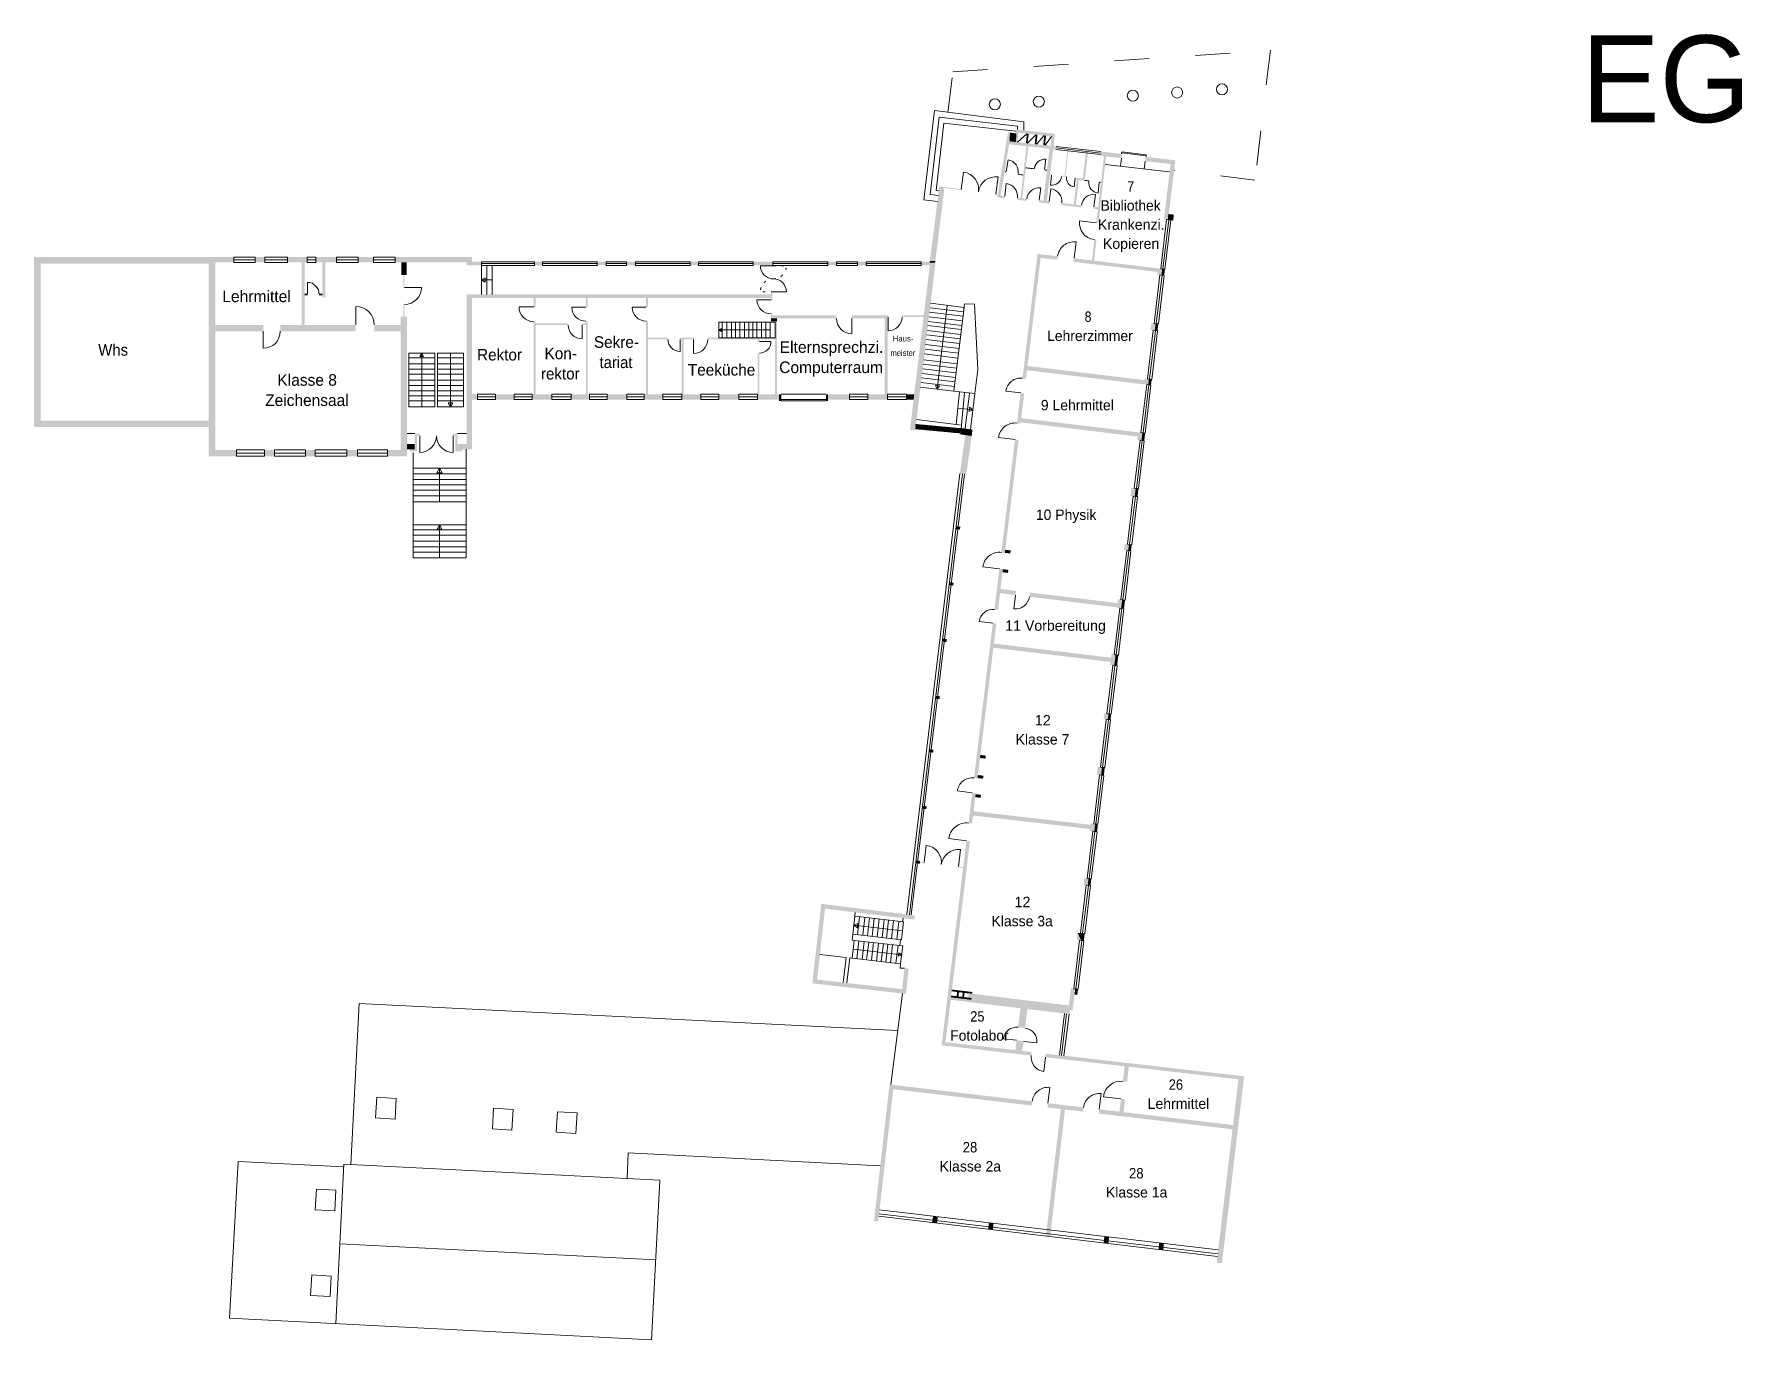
# Model space of a CAD drawing. Header units: inches. Extents: x 29780 to 125698, y 11495 to 84865.
import ezdxf

# ---------------------------------------------------------------- set-up
doc = ezdxf.new("R2010")
doc.units = ezdxf.units.IN
doc.header["$LTSCALE"] = 325
doc.header["$MEASUREMENT"] = 0
for name, pattern in [('Punktlinie', [1.4, 0.4, -1]), ('Standardmuster', [0]), ('Strichlinie__weit', [14, 6, -8]), ('Volllinie', [0])]:
    doc.linetypes.add(name, pattern=pattern)
doc.layers.add('Grundebene', color=7, linetype='Continuous')
doc.styles.add('ARIAL', font='arial.ttf', dxfattribs={"height": 0.2})

msp = doc.modelspace()

# ---------------------------------------------------------------- texts
at = {"layer": 'Grundebene', "color": 18, "lineweight": 18, "true_color": 0x000000, "style": 'ARIAL'}
for s, height, width, p in [('EG', 4875, 0.964988, (116695, 79917)), ('7', 585, 0.858949, (91175, 76017)), ('Bibliothek', 585, 0.952185, (89682, 74945)), ('Krankenzi.', 585, 0.970975, (89528, 73872)), ('Kopieren', 585, 0.967119, (89813, 72800)), ('Lehrmittel', 650, 0.965846, (40345, 69807)), ('8 ', 585, 0.840574, (88785, 68697)), ('Lehrerzimmer', 585, 0.954617, (86676, 67625)), ('Whs', 650, 0.921161, (33380, 66795)), ('Rektor', 650, 0.942165, (54660, 66527)), ('Kon-', 650, 0.950586, (58445, 66597)), ('Sekre-', 650, 0.946166, (61220, 67237)), ('Elternsprechzi.', 650, 0.970793, (71651, 66957)), ('Haus-', 325, 0.954945, (78009, 67597)), ('tariat', 650, 0.915348, (61538, 66100)), ('Teeküche', 650, 0.950777, (66495, 65677)), ('Computerraum', 650, 0.963082, (71627, 65820)), ('meister', 325, 0.940013, (77875, 66785)), ('Klasse 8', 650, 0.960242, (43441, 65107)), ('rektor', 650, 0.933599, (58250, 65460)), ('Zeichensaal', 650, 0.957527, (42758, 63970)), ('9 Lehrmittel', 585, 0.959975, (86323, 63727)), ('10 Physik', 585, 0.95946, (86043, 57567)), ('11 Vorbereitung', 585, 0.970996, (84326, 51337)), ('12', 585, 0.984801, (85985, 46017)), ('Klasse 7', 585, 0.960681, (84910, 44945)), ('12', 585, 0.984595, (84845, 35807)), ('Klasse 3a', 585, 0.960639, (83550, 34735)), ('25 ', 585, 0.884863, (82356, 29377)), ('Fotolabor', 585, 0.949401, (81236, 28305)), ('26 ', 585, 0.884407, (93506, 25547)), ('Lehrmittel', 585, 0.965819, (92322, 24475)), ('28', 585, 0.900395, (81935, 22027)), ('Klasse 2a', 585, 0.960639, (80640, 20955)), ('28', 585, 0.900395, (91275, 20567)), ('Klasse 1a', 585, 0.960639, (89980, 19495))]:
    msp.add_text(s, height=height, dxfattribs=dict(at, width=width)).set_placement(p)

# ---------------------------------------------------------------- blocks, each defined once
blk = doc.blocks.new('_GROUP-EA3')
at = {"layer": 'Grundebene', "color": 18, "linetype": 'Standardmuster', "lineweight": 13, "true_color": 0x000000}
for p, q in [((79307, 62901), (79309, 62908)), ((79308, 62908), (79321, 62716)), ((79320, 62716), (79369, 62902)), ((79380, 62710), (79368, 62902)), ((79380, 62710), (79427, 62887)), ((79427, 62887), (79440, 62705)), ((79439, 62705), (79488, 62891)), ((79487, 62891), (79500, 62699)), ((79499, 62699), (79548, 62885)), ((79547, 62885), (79560, 62693)), ((79559, 62693), (79607, 62879)), ((79619, 62688), (79607, 62879)), ((79619, 62688), (79666, 62864)), ((79666, 62864), (79679, 62682)), ((79678, 62682), (79727, 62868)), ((79726, 62868), (79739, 62676)), ((79738, 62676), (79787, 62862)), ((79786, 62862), (79799, 62671)), ((79798, 62671), (79846, 62857)), ((79858, 62665), (79846, 62857)), ((79858, 62665), (79904, 62841)), ((79905, 62841), (79918, 62659)), ((79917, 62659), (79966, 62845)), ((79965, 62845), (79978, 62654)), ((79977, 62654), (80026, 62839)), ((80025, 62840), (80037, 62648)), ((80037, 62648), (80085, 62834)), ((80097, 62642), (80085, 62834)), ((80096, 62642), (80143, 62819)), ((80144, 62818), (80157, 62636)), ((80156, 62637), (80205, 62822)), ((80204, 62822), (80217, 62631)), ((80216, 62631), (80264, 62817)), ((80264, 62817), (80276, 62625)), ((80276, 62625), (80324, 62811)), ((80336, 62619), (80323, 62811)), ((80335, 62619), (80382, 62796)), ((80383, 62796), (80396, 62614)), ((80395, 62614), (80444, 62800)), ((80443, 62800), (80456, 62608)), ((80455, 62608), (80503, 62794)), ((80503, 62794), (80515, 62602)), ((80515, 62602), (80563, 62788)), ((80575, 62597), (80562, 62788)), ((80574, 62597), (80621, 62773)), ((80622, 62773), (80635, 62591)), ((80634, 62591), (80683, 62777)), ((80682, 62777), (80694, 62585)), ((80694, 62585), (80742, 62771)), ((80742, 62771), (80754, 62580)), ((80753, 62580), (80802, 62766)), ((80814, 62574), (80801, 62766)), ((80813, 62574), (80860, 62750)), ((80861, 62750), (80874, 62568)), ((80873, 62568), (80921, 62754)), ((80921, 62754), (80933, 62563)), ((80933, 62563), (80981, 62748)), ((80980, 62749), (80993, 62557)), ((80992, 62557), (81041, 62743)), ((81053, 62551), (81040, 62743)), ((81052, 62551), (81099, 62727)), ((81100, 62727), (81113, 62545)), ((81112, 62546), (81160, 62731)), ((81160, 62731), (81172, 62540)), ((81172, 62540), (81220, 62726)), ((81219, 62726), (81232, 62534)), ((81231, 62534), (81280, 62720)), ((81292, 62528), (81279, 62720)), ((81291, 62528), (81338, 62705)), ((81339, 62705), (81351, 62523)), ((81351, 62523), (81399, 62709)), ((81399, 62709), (81411, 62517)), ((81410, 62517), (81459, 62703)), ((81458, 62703), (81471, 62511)), ((81470, 62511), (81519, 62697)), ((81531, 62506), (81518, 62697)), ((81530, 62506), (81577, 62682)), ((81578, 62682), (81590, 62500)), ((81590, 62500), (81638, 62686)), ((81638, 62686), (81650, 62494)), ((81649, 62494), (81698, 62680)), ((81697, 62680), (81710, 62489)), ((81709, 62489), (81758, 62675)), ((81770, 62483), (81757, 62675)), ((81769, 62483), (81816, 62659)), ((81817, 62659), (81824, 62548))]:
    blk.add_line(p, q, dxfattribs=at)
for centre, start, end in [((79291, 62724), 252.95831, 264.55985), ((79291, 62724), 264.55985, 345.35985), ((79278, 62906), 3.75985, 6.08604), ((79338, 62900), 84.55985, 165.35985), ((79351, 62718), 183.75985, 264.55985), ((79338, 62900), 3.75985, 84.55985), ((79351, 62718), 264.55985, 345.05985), ((79398, 62894), 84.55985, 165.35985), ((79410, 62712), 183.75985, 264.55985), ((79398, 62894), 345.05985, 84.55985), ((79410, 62712), 264.55985, 345.35985), ((79457, 62889), 84.55985, 184.05985), ((79470, 62707), 184.05985, 264.55985), ((79457, 62889), 3.75985, 84.55985), ((79470, 62707), 264.55985, 345.35985), ((79517, 62883), 84.55985, 165.35985), ((79530, 62701), 183.75985, 264.55985), ((79517, 62883), 3.75985, 84.55985), ((79530, 62701), 264.55985, 345.35985), ((79577, 62877), 84.55985, 165.35985), ((79590, 62695), 183.75985, 264.55985), ((79577, 62877), 3.75985, 84.55985), ((79590, 62695), 264.55985, 345.05985), ((79636, 62872), 84.55985, 165.35985), ((79649, 62690), 183.75985, 264.55985), ((79636, 62872), 345.05985, 84.55985), ((79649, 62690), 264.55985, 345.35985), ((79696, 62866), 84.55985, 184.05985), ((79709, 62684), 184.05985, 264.55985), ((79696, 62866), 3.75985, 84.55985), ((79709, 62684), 264.55985, 345.35985), ((79756, 62860), 84.55985, 165.35985), ((79769, 62678), 183.75985, 264.55985), ((79756, 62860), 3.75985, 84.55985), ((79769, 62678), 264.55985, 345.35985), ((79816, 62855), 84.55985, 165.35985), ((79828, 62673), 183.75985, 264.55985), ((79816, 62855), 3.75985, 84.55985), ((79828, 62673), 264.55985, 345.05985), ((79875, 62849), 84.55985, 165.35985), ((79888, 62667), 183.75985, 264.55985), ((79875, 62849), 345.05985, 84.55985), ((79888, 62667), 264.55985, 345.35985), ((79935, 62843), 84.55985, 184.05985), ((79948, 62661), 184.05985, 264.55985), ((79935, 62843), 3.75985, 84.55985), ((79948, 62661), 264.55985, 345.35985), ((79995, 62838), 84.55985, 165.35985), ((80008, 62656), 183.75985, 264.55985), ((79995, 62838), 3.75985, 84.55985), ((80008, 62656), 264.55985, 345.35985), ((80055, 62832), 84.55985, 165.35985), ((80067, 62650), 183.75985, 264.55985), ((80055, 62832), 3.75985, 84.55985), ((80067, 62650), 264.55985, 345.05985), ((80114, 62826), 84.55985, 165.35985), ((80127, 62644), 183.75985, 264.55985), ((80114, 62826), 345.05985, 84.55985), ((80127, 62644), 264.55985, 345.35985), ((80174, 62821), 84.55985, 184.05985), ((80187, 62638), 184.05985, 264.55985), ((80174, 62821), 3.75985, 84.55985), ((80187, 62638), 264.55985, 345.35985), ((80234, 62815), 84.55985, 165.35985), ((80247, 62633), 183.75985, 264.55985), ((80234, 62815), 3.75985, 84.55985), ((80247, 62633), 264.55985, 345.35985), ((80294, 62809), 84.55985, 165.35985), ((80306, 62627), 183.75985, 264.55985), ((80294, 62809), 3.75985, 84.55985), ((80306, 62627), 264.55985, 345.05985), ((80353, 62803), 84.55985, 165.35985), ((80366, 62621), 183.75985, 264.55985), ((80353, 62803), 345.05985, 84.55985), ((80366, 62621), 264.55985, 345.35985), ((80413, 62798), 84.55985, 184.05985), ((80426, 62616), 184.05985, 264.55985), ((80413, 62798), 3.75985, 84.55985), ((80426, 62616), 264.55985, 345.35985), ((80473, 62792), 84.55985, 165.35985), ((80485, 62610), 183.75985, 264.55985), ((80473, 62792), 3.75985, 84.55985), ((80485, 62610), 264.55985, 345.35985), ((80532, 62786), 84.55985, 165.35985), ((80545, 62604), 183.75985, 264.55985), ((80532, 62786), 3.75985, 84.55985), ((80545, 62604), 264.55985, 345.05985), ((80592, 62781), 84.55985, 165.35985), ((80605, 62599), 183.75985, 264.55985), ((80592, 62781), 345.05985, 84.55985), ((80605, 62599), 264.55985, 345.35985), ((80652, 62775), 84.55985, 184.05985), ((80665, 62593), 184.05985, 264.55985), ((80652, 62775), 3.75985, 84.55985), ((80665, 62593), 264.55985, 345.35985), ((80712, 62769), 84.55985, 165.35985), ((80724, 62587), 183.75985, 264.55985), ((80712, 62769), 3.75985, 84.55985), ((80724, 62587), 264.55985, 345.35985), ((80771, 62764), 84.55985, 165.35985), ((80784, 62582), 183.75985, 264.55985), ((80771, 62764), 3.75985, 84.55985), ((80784, 62582), 264.55985, 345.05985), ((80831, 62758), 84.55985, 165.35985), ((80844, 62576), 183.75985, 264.55985), ((80831, 62758), 345.05985, 84.55985), ((80844, 62576), 264.55985, 345.35985), ((80891, 62752), 84.55985, 184.05985), ((80904, 62570), 184.05985, 264.55985), ((80891, 62752), 3.75985, 84.55985), ((80904, 62570), 264.55985, 345.35985), ((80951, 62747), 84.55985, 165.35985), ((80963, 62565), 183.75985, 264.55985), ((80951, 62747), 3.75985, 84.55985), ((80963, 62565), 264.55985, 345.35985), ((81010, 62741), 84.55985, 165.35985), ((81023, 62559), 183.75985, 264.55985), ((81010, 62741), 3.75985, 84.55985), ((81023, 62559), 264.55985, 345.05985), ((81070, 62735), 84.55985, 165.35985), ((81083, 62553), 183.75985, 264.55985), ((81070, 62735), 345.05985, 84.55985), ((81083, 62553), 264.55985, 345.35985), ((81130, 62730), 84.55985, 184.05985), ((81143, 62547), 184.05985, 264.55985), ((81130, 62730), 3.75985, 84.55985), ((81143, 62547), 264.55985, 345.35985), ((81189, 62724), 84.55985, 165.35985), ((81202, 62542), 183.75985, 264.55985), ((81189, 62724), 3.75985, 84.55985), ((81202, 62542), 264.55985, 345.35985), ((81249, 62718), 84.55985, 165.35985), ((81262, 62536), 183.75985, 264.55985), ((81249, 62718), 3.75985, 84.55985), ((81262, 62536), 264.55985, 345.05985), ((81309, 62712), 84.55985, 165.35985), ((81322, 62530), 183.75985, 264.55985), ((81309, 62712), 345.05985, 84.55985), ((81322, 62530), 264.55985, 345.35985), ((81369, 62707), 84.55985, 184.05985), ((81381, 62525), 184.05985, 264.55985), ((81369, 62707), 3.75985, 84.55985), ((81381, 62525), 264.55985, 345.35985), ((81428, 62701), 84.55985, 165.35985), ((81441, 62519), 183.75985, 264.55985), ((81428, 62701), 3.75985, 84.55985), ((81441, 62519), 264.55985, 345.35985), ((81488, 62695), 84.55985, 165.35985), ((81501, 62513), 183.75985, 264.55985), ((81488, 62695), 3.75985, 84.55985), ((81501, 62513), 264.55985, 345.05985), ((81548, 62690), 84.55985, 165.35985), ((81561, 62508), 183.75985, 264.55985), ((81548, 62690), 345.05985, 84.55985), ((81561, 62508), 264.55985, 345.35985), ((81608, 62684), 84.55985, 184.05985), ((81620, 62502), 184.05985, 264.55985), ((81608, 62684), 3.75985, 84.55985), ((81620, 62502), 264.55985, 345.35985), ((81667, 62678), 84.55985, 165.35985), ((81680, 62496), 183.75985, 264.55985), ((81667, 62678), 3.75985, 84.55985), ((81680, 62496), 264.55985, 345.35985), ((81727, 62673), 84.55985, 165.35985), ((81740, 62491), 183.75985, 264.55985), ((81727, 62673), 3.75985, 84.55985), ((81740, 62491), 264.55985, 345.05985), ((81787, 62667), 84.55985, 165.35985), ((81800, 62485), 183.75985, 264.55985), ((81787, 62667), 345.05985, 84.55985), ((81800, 62485), 264.55985, 299.32342), ((81846, 62661), 101.34902, 184.05985)]:
    blk.add_arc(centre, 30, start, end, dxfattribs=at)
blk = doc.blocks.new('Area_Hatch-2B9')
at = {"layer": 'Grundebene'}
blk.add_blockref('_GROUP-EA3', (0, 0), dxfattribs=at)
blk = doc.blocks.new('door-2C1')
at = {"layer": 'Grundebene', "color": 18, "linetype": 'Standardmuster', "lineweight": 13, "true_color": 0x000000}
blk.add_line((83994, 54824), (83074, 54936), dxfattribs=at)
blk.add_arc((83994, 54824), 927, 83.09266, 173.09266, dxfattribs=at)
blk = doc.blocks.new('win-32C')
at = {"layer": 'Grundebene', "color": 18, "linetype": 'Standardmuster', "lineweight": 13, "true_color": 0x000000}
for p, q in [((88172, 31228), (88501, 33953)), ((88291, 31214), (88621, 33939)), ((88411, 31199), (88740, 33925)), ((88740, 33925), (88501, 33953)), ((88172, 31228), (88411, 31199))]:
    blk.add_line(p, q, dxfattribs=at)
blk = doc.blocks.new('win-337')
at = {"layer": 'Grundebene', "color": 18, "linetype": 'Standardmuster', "lineweight": 13, "true_color": 0x000000}
for p, q in [((88548, 34340), (88875, 37048)), ((88667, 34325), (88994, 37034)), ((88786, 34311), (89113, 37020)), ((89113, 37020), (88875, 37048)), ((88548, 34340), (88786, 34311))]:
    blk.add_line(p, q, dxfattribs=at)
blk = doc.blocks.new('win-342')
at = {"layer": 'Grundebene', "color": 18, "linetype": 'Standardmuster', "lineweight": 13, "true_color": 0x000000}
for p, q in [((88921, 37425), (89241, 40077)), ((89040, 37411), (89360, 40062)), ((89159, 37396), (89479, 40048)), ((89479, 40048), (89241, 40077)), ((88921, 37425), (89159, 37396))]:
    blk.add_line(p, q, dxfattribs=at)
blk = doc.blocks.new('win-34D')
at = {"layer": 'Grundebene', "color": 18, "linetype": 'Standardmuster', "lineweight": 13, "true_color": 0x000000}
for p, q in [((89292, 40497), (89623, 43243)), ((89411, 40482), (89742, 43228)), ((89530, 40468), (89862, 43214)), ((89862, 43214), (89623, 43243)), ((89292, 40497), (89530, 40468))]:
    blk.add_line(p, q, dxfattribs=at)
blk = doc.blocks.new('win-358')
at = {"layer": 'Grundebene', "color": 18, "linetype": 'Standardmuster', "lineweight": 13, "true_color": 0x000000}
for p, q in [((89676, 43680), (89999, 46356)), ((89795, 43666), (90118, 46341)), ((89914, 43651), (90237, 46327)), ((90237, 46327), (89999, 46356)), ((89676, 43680), (89914, 43651))]:
    blk.add_line(p, q, dxfattribs=at)
blk = doc.blocks.new('win-363')
at = {"layer": 'Grundebene', "color": 18, "linetype": 'Standardmuster', "lineweight": 13, "true_color": 0x000000}
for p, q in [((90039, 46682), (90368, 49407)), ((90158, 46668), (90487, 49392)), ((90277, 46654), (90606, 49378)), ((90606, 49378), (90368, 49407)), ((90039, 46682), (90277, 46654))]:
    blk.add_line(p, q, dxfattribs=at)
blk = doc.blocks.new('win-36E')
at = {"layer": 'Grundebene', "color": 18, "linetype": 'Standardmuster', "lineweight": 13, "true_color": 0x000000}
for p, q in [((90440, 50002), (90755, 52618)), ((90559, 49988), (90875, 52603)), ((90678, 49973), (90994, 52589)), ((90994, 52589), (90755, 52618)), ((90440, 50002), (90678, 49973))]:
    blk.add_line(p, q, dxfattribs=at)
blk = doc.blocks.new('win-379')
at = {"layer": 'Grundebene', "color": 18, "linetype": 'Standardmuster', "lineweight": 13, "true_color": 0x000000}
for p, q in [((90813, 53093), (91146, 55852)), ((90932, 53079), (91265, 55838)), ((91051, 53064), (91384, 55823)), ((91384, 55823), (91146, 55852)), ((90813, 53093), (91051, 53064))]:
    blk.add_line(p, q, dxfattribs=at)
blk = doc.blocks.new('win-384')
at = {"layer": 'Grundebene', "color": 18, "linetype": 'Standardmuster', "lineweight": 13, "true_color": 0x000000}
for p, q in [((91189, 56203), (91514, 58896)), ((91308, 56189), (91633, 58881)), ((91427, 56174), (91752, 58867)), ((91752, 58867), (91514, 58896)), ((91189, 56203), (91427, 56174))]:
    blk.add_line(p, q, dxfattribs=at)
blk = doc.blocks.new('win-38F')
at = {"layer": 'Grundebene', "color": 18, "linetype": 'Standardmuster', "lineweight": 13, "true_color": 0x000000}
for p, q in [((91569, 59355), (91894, 62044)), ((91688, 59340), (92013, 62029)), ((91807, 59326), (92132, 62015)), ((92132, 62015), (91894, 62044)), ((91569, 59355), (91807, 59326))]:
    blk.add_line(p, q, dxfattribs=at)
blk = doc.blocks.new('win-39A')
at = {"layer": 'Grundebene', "color": 18, "linetype": 'Standardmuster', "lineweight": 13, "true_color": 0x000000}
for p, q in [((91946, 62472), (92272, 65178)), ((92065, 62458), (92391, 65163)), ((92184, 62444), (92511, 65149)), ((92511, 65149), (92272, 65178)), ((91946, 62472), (92184, 62444))]:
    blk.add_line(p, q, dxfattribs=at)
blk = doc.blocks.new('win-3A5')
at = {"layer": 'Grundebene', "color": 18, "linetype": 'Standardmuster', "lineweight": 13, "true_color": 0x000000}
for p, q in [((92311, 65494), (92641, 68228)), ((92430, 65480), (92760, 68214)), ((92549, 65465), (92879, 68200)), ((92879, 68200), (92641, 68228)), ((92311, 65494), (92549, 65465))]:
    blk.add_line(p, q, dxfattribs=at)
blk = doc.blocks.new('win-3B0')
at = {"layer": 'Grundebene', "color": 18, "linetype": 'Standardmuster', "lineweight": 13, "true_color": 0x000000}
for p, q in [((92687, 68609), (93016, 71335)), ((92806, 68594), (93135, 71321)), ((92925, 68580), (93254, 71306)), ((93254, 71306), (93016, 71335)), ((92687, 68609), (92925, 68580))]:
    blk.add_line(p, q, dxfattribs=at)
blk = doc.blocks.new('win-3BB')
at = {"layer": 'Grundebene', "color": 18, "linetype": 'Standardmuster', "lineweight": 13, "true_color": 0x000000}
for p, q in [((93058, 71683), (93391, 74444)), ((93177, 71669), (93511, 74430)), ((93296, 71655), (93630, 74415)), ((93630, 74415), (93391, 74444)), ((93058, 71683), (93296, 71655))]:
    blk.add_line(p, q, dxfattribs=at)
blk = doc.blocks.new('win-53B')
at = {"layer": 'Grundebene', "color": 18, "linetype": 'Standardmuster', "lineweight": 13, "true_color": 0x000000}
for p, q in [((40995, 72335), (40995, 72035)), ((40995, 72335), (42187, 72335)), ((40995, 72185), (42187, 72185)), ((40995, 72035), (42187, 72035)), ((42187, 72035), (42187, 72335))]:
    blk.add_line(p, q, dxfattribs=at)
blk = doc.blocks.new('win-546')
at = {"layer": 'Grundebene', "color": 18, "linetype": 'Standardmuster', "lineweight": 13, "true_color": 0x000000}
for p, q in [((42732, 72335), (42732, 72035)), ((42732, 72335), (44008, 72335)), ((42732, 72185), (44008, 72185)), ((42732, 72035), (44008, 72035)), ((44008, 72035), (44008, 72335))]:
    blk.add_line(p, q, dxfattribs=at)
blk = doc.blocks.new('win-551')
at = {"layer": 'Grundebene', "color": 18, "linetype": 'Standardmuster', "lineweight": 13, "true_color": 0x000000}
for p, q in [((45106, 72335), (45106, 72035)), ((45106, 72335), (45600, 72335)), ((45106, 72185), (45600, 72185)), ((45106, 72035), (45600, 72035)), ((45600, 72035), (45600, 72335))]:
    blk.add_line(p, q, dxfattribs=at)
blk = doc.blocks.new('win-55C')
at = {"layer": 'Grundebene', "color": 18, "linetype": 'Standardmuster', "lineweight": 13, "true_color": 0x000000}
for p, q in [((46757, 72335), (46757, 72035)), ((46757, 72335), (47987, 72335)), ((46757, 72185), (47987, 72185)), ((46757, 72035), (47987, 72035)), ((47987, 72035), (47987, 72335))]:
    blk.add_line(p, q, dxfattribs=at)
blk = doc.blocks.new('win-567')
at = {"layer": 'Grundebene', "color": 18, "linetype": 'Standardmuster', "lineweight": 13, "true_color": 0x000000}
for p, q in [((48841, 72335), (48841, 72035)), ((48841, 72335), (50051, 72335)), ((48841, 72185), (50051, 72185)), ((48841, 72035), (50051, 72035)), ((50051, 72035), (50051, 72335))]:
    blk.add_line(p, q, dxfattribs=at)
blk = doc.blocks.new('win-572')
at = {"layer": 'Grundebene', "color": 18, "linetype": 'Standardmuster', "lineweight": 13, "true_color": 0x000000}
for p, q in [((41148, 61505), (41148, 61145)), ((41148, 61505), (42725, 61505)), ((42725, 61145), (42725, 61505)), ((41148, 61325), (42725, 61325)), ((41148, 61145), (42725, 61145))]:
    blk.add_line(p, q, dxfattribs=at)
blk = doc.blocks.new('win-57D')
at = {"layer": 'Grundebene', "color": 18, "linetype": 'Standardmuster', "lineweight": 13, "true_color": 0x000000}
for p, q in [((43278, 61505), (43278, 61145)), ((43278, 61505), (45014, 61505)), ((45014, 61145), (45014, 61505)), ((43278, 61325), (45014, 61325)), ((43278, 61145), (45014, 61145))]:
    blk.add_line(p, q, dxfattribs=at)
blk = doc.blocks.new('win-588')
at = {"layer": 'Grundebene', "color": 18, "linetype": 'Standardmuster', "lineweight": 13, "true_color": 0x000000}
for p, q in [((45568, 61505), (45568, 61145)), ((45568, 61505), (47342, 61505)), ((47342, 61145), (47342, 61505)), ((45568, 61325), (47342, 61325)), ((45568, 61145), (47342, 61145))]:
    blk.add_line(p, q, dxfattribs=at)
blk = doc.blocks.new('win-593')
at = {"layer": 'Grundebene', "color": 18, "linetype": 'Standardmuster', "lineweight": 13, "true_color": 0x000000}
for p, q in [((47942, 61505), (47942, 61145)), ((47942, 61505), (49631, 61505)), ((49631, 61145), (49631, 61505)), ((47942, 61325), (49631, 61325)), ((47942, 61145), (49631, 61145))]:
    blk.add_line(p, q, dxfattribs=at)
blk = doc.blocks.new('win-59E')
at = {"layer": 'Grundebene', "color": 18, "linetype": 'Standardmuster', "lineweight": 13, "true_color": 0x000000}
for p, q in [((54687, 64627), (54687, 64327)), ((54687, 64627), (55688, 64627)), ((54687, 64477), (55688, 64477)), ((54687, 64327), (55688, 64327)), ((55688, 64327), (55688, 64627))]:
    blk.add_line(p, q, dxfattribs=at)
blk = doc.blocks.new('win-5A9')
at = {"layer": 'Grundebene', "color": 18, "linetype": 'Standardmuster', "lineweight": 13, "true_color": 0x000000}
for p, q in [((56733, 64627), (56733, 64327)), ((56733, 64627), (57759, 64627)), ((56733, 64477), (57759, 64477)), ((56733, 64327), (57759, 64327)), ((57759, 64327), (57759, 64627))]:
    blk.add_line(p, q, dxfattribs=at)
blk = doc.blocks.new('win-5B4')
at = {"layer": 'Grundebene', "color": 18, "linetype": 'Standardmuster', "lineweight": 13, "true_color": 0x000000}
for p, q in [((58859, 64627), (58859, 64327)), ((58859, 64627), (59942, 64627)), ((58859, 64477), (59942, 64477)), ((58859, 64327), (59942, 64327)), ((59942, 64327), (59942, 64627))]:
    blk.add_line(p, q, dxfattribs=at)
blk = doc.blocks.new('win-5BF')
at = {"layer": 'Grundebene', "color": 18, "linetype": 'Standardmuster', "lineweight": 13, "true_color": 0x000000}
for p, q in [((60972, 64627), (60972, 64327)), ((60972, 64627), (61973, 64627)), ((60972, 64477), (61973, 64477)), ((60972, 64327), (61973, 64327)), ((61973, 64327), (61973, 64627))]:
    blk.add_line(p, q, dxfattribs=at)
blk = doc.blocks.new('win-5CA')
at = {"layer": 'Grundebene', "color": 18, "linetype": 'Standardmuster', "lineweight": 13, "true_color": 0x000000}
for p, q in [((63062, 64627), (63062, 64327)), ((63062, 64627), (64051, 64627)), ((63062, 64477), (64051, 64477)), ((63062, 64327), (64051, 64327)), ((64051, 64327), (64051, 64627))]:
    blk.add_line(p, q, dxfattribs=at)
blk = doc.blocks.new('win-5D5')
at = {"layer": 'Grundebene', "color": 18, "linetype": 'Standardmuster', "lineweight": 13, "true_color": 0x000000}
for p, q in [((65085, 64627), (65085, 64327)), ((65085, 64627), (66157, 64627)), ((65085, 64477), (66157, 64477)), ((65085, 64327), (66157, 64327)), ((66157, 64327), (66157, 64627))]:
    blk.add_line(p, q, dxfattribs=at)
blk = doc.blocks.new('win-5E0')
at = {"layer": 'Grundebene', "color": 18, "linetype": 'Standardmuster', "lineweight": 13, "true_color": 0x000000}
for p, q in [((67229, 64627), (67229, 64327)), ((67229, 64627), (68230, 64627)), ((67229, 64477), (68230, 64477)), ((67229, 64327), (68230, 64327)), ((68230, 64327), (68230, 64627))]:
    blk.add_line(p, q, dxfattribs=at)
blk = doc.blocks.new('win-5EB')
at = {"layer": 'Grundebene', "color": 18, "linetype": 'Standardmuster', "lineweight": 13, "true_color": 0x000000}
for p, q in [((69368, 64627), (69368, 64327)), ((69368, 64627), (70406, 64627)), ((69368, 64477), (70406, 64477)), ((69368, 64327), (70406, 64327)), ((70406, 64327), (70406, 64627))]:
    blk.add_line(p, q, dxfattribs=at)
blk = doc.blocks.new('win-5F6')
at = {"layer": 'Grundebene', "color": 18, "linetype": 'Standardmuster', "lineweight": 13, "true_color": 0x000000}
for p, q in [((75571, 64627), (75571, 64327)), ((75571, 64627), (76610, 64627)), ((75571, 64477), (76610, 64477)), ((75571, 64327), (76610, 64327)), ((76610, 64327), (76610, 64627))]:
    blk.add_line(p, q, dxfattribs=at)
blk = doc.blocks.new('win-601')
at = {"layer": 'Grundebene', "color": 18, "linetype": 'Standardmuster', "lineweight": 13, "true_color": 0x000000}
for p, q in [((77720, 64627), (77720, 64327)), ((77720, 64627), (78774, 64627)), ((77720, 64477), (78774, 64477)), ((77720, 64327), (78774, 64327)), ((78774, 64327), (78774, 64627))]:
    blk.add_line(p, q, dxfattribs=at)
blk = doc.blocks.new('win-60C')
at = {"layer": 'Grundebene', "color": 18, "linetype": 'Standardmuster', "lineweight": 13, "true_color": 0x000000}
for p, q in [((76517, 72072), (76517, 71872)), ((76517, 72072), (79600, 72072)), ((76517, 71972), (79600, 71972)), ((79600, 71872), (79600, 72072)), ((76517, 71872), (79600, 71872))]:
    blk.add_line(p, q, dxfattribs=at)
blk = doc.blocks.new('win-617')
at = {"layer": 'Grundebene', "color": 18, "linetype": 'Standardmuster', "lineweight": 13, "true_color": 0x000000}
for p, q in [((74853, 72072), (74853, 71872)), ((74853, 72072), (76023, 72072)), ((74853, 71972), (76023, 71972)), ((76023, 71872), (76023, 72072)), ((74853, 71872), (76023, 71872))]:
    blk.add_line(p, q, dxfattribs=at)
blk = doc.blocks.new('win-622')
at = {"layer": 'Grundebene', "color": 18, "linetype": 'Standardmuster', "lineweight": 13, "true_color": 0x000000}
for p, q in [((71262, 72072), (71262, 71872)), ((71262, 72072), (74352, 72072)), ((71262, 71972), (74352, 71972)), ((74352, 71872), (74352, 72072)), ((71262, 71872), (74352, 71872))]:
    blk.add_line(p, q, dxfattribs=at)
blk = doc.blocks.new('win-62D')
at = {"layer": 'Grundebene', "color": 18, "linetype": 'Standardmuster', "lineweight": 13, "true_color": 0x000000}
for p, q in [((67095, 72072), (67095, 71872)), ((67095, 72072), (70160, 72072)), ((67095, 71972), (70160, 71972)), ((70160, 71872), (70160, 72072)), ((67095, 71872), (70160, 71872))]:
    blk.add_line(p, q, dxfattribs=at)
blk = doc.blocks.new('win-638')
at = {"layer": 'Grundebene', "color": 18, "linetype": 'Standardmuster', "lineweight": 13, "true_color": 0x000000}
for p, q in [((63550, 72072), (63550, 71872)), ((63550, 72072), (66620, 72072)), ((63550, 71972), (66620, 71972)), ((66620, 71872), (66620, 72072)), ((63550, 71872), (66620, 71872))]:
    blk.add_line(p, q, dxfattribs=at)
blk = doc.blocks.new('win-643')
at = {"layer": 'Grundebene', "color": 18, "linetype": 'Standardmuster', "lineweight": 13, "true_color": 0x000000}
for p, q in [((61902, 72072), (61902, 71872)), ((61902, 72072), (63060, 72072)), ((61902, 71972), (63060, 71972)), ((63060, 71872), (63060, 72072)), ((61902, 71872), (63060, 71872))]:
    blk.add_line(p, q, dxfattribs=at)
blk = doc.blocks.new('win-64E')
at = {"layer": 'Grundebene', "color": 18, "linetype": 'Standardmuster', "lineweight": 13, "true_color": 0x000000}
for p, q in [((58342, 72072), (58342, 71872)), ((58342, 72072), (61395, 72072)), ((58342, 71972), (61395, 71972)), ((61395, 71872), (61395, 72072)), ((58342, 71872), (61395, 71872))]:
    blk.add_line(p, q, dxfattribs=at)
blk = doc.blocks.new('win-659')
at = {"layer": 'Grundebene', "color": 18, "linetype": 'Standardmuster', "lineweight": 13, "true_color": 0x000000}
for p, q in [((54908, 72072), (54908, 71872)), ((54908, 72072), (57879, 72072)), ((54908, 71972), (57879, 71972)), ((57879, 71872), (57879, 72072)), ((54908, 71872), (57879, 71872))]:
    blk.add_line(p, q, dxfattribs=at)
blk = doc.blocks.new('door-664')
at = {"layer": 'Grundebene', "color": 18, "linetype": 'Standardmuster', "lineweight": 13, "true_color": 0x000000}
blk.add_line((42650, 68167), (42650, 67210), dxfattribs=at)
blk.add_arc((42650, 68167), 957, 270, 0, dxfattribs=at)
blk = doc.blocks.new('door-66C')
at = {"layer": 'Grundebene', "color": 18, "linetype": 'Standardmuster', "lineweight": 13, "true_color": 0x000000}
blk.add_line((45142, 70281), (45142, 70914), dxfattribs=at)
blk.add_arc((45142, 70281), 633, 0, 90, dxfattribs=at)
blk = doc.blocks.new('door-674')
at = {"layer": 'Grundebene', "color": 18, "linetype": 'Standardmuster', "lineweight": 13, "true_color": 0x000000}
blk.add_line((47844, 68527), (47844, 69568), dxfattribs=at)
blk.add_arc((47844, 68527), 1042, 0, 90, dxfattribs=at)
blk = doc.blocks.new('door-67C')
at = {"layer": 'Grundebene', "color": 18, "linetype": 'Standardmuster', "lineweight": 13, "true_color": 0x000000}
blk.add_line((50575, 70626), (51532, 70626), dxfattribs=at)
blk.add_arc((50575, 70626), 957, 270, 0, dxfattribs=at)
blk = doc.blocks.new('door-684')
at = {"layer": 'Grundebene', "color": 18, "linetype": 'Standardmuster', "lineweight": 13, "true_color": 0x000000}
for p, q in [((51443, 62295), (51443, 61361)), ((53311, 62295), (53311, 61361))]:
    blk.add_line(p, q, dxfattribs=at)
for centre, start, end in [((51443, 62295), 270, 0), ((53311, 62295), 180, 270)]:
    blk.add_arc(centre, 934, start, end, dxfattribs=at)
blk = doc.blocks.new('door-696')
at = {"layer": 'Grundebene', "color": 18, "linetype": 'Standardmuster', "lineweight": 13, "true_color": 0x000000}
blk.add_line((57842, 69533), (57014, 69533), dxfattribs=at)
blk.add_arc((57842, 69533), 828, 180, 270, dxfattribs=at)
blk = doc.blocks.new('door-69E')
at = {"layer": 'Grundebene', "color": 18, "linetype": 'Standardmuster', "lineweight": 13, "true_color": 0x000000}
blk.add_line((60767, 69514), (59983, 69514), dxfattribs=at)
blk.add_arc((60767, 69514), 784, 180, 270, dxfattribs=at)
blk = doc.blocks.new('door-6A6')
at = {"layer": 'Grundebene', "color": 18, "linetype": 'Standardmuster', "lineweight": 13, "true_color": 0x000000}
blk.add_line((60553, 68513), (60553, 67740), dxfattribs=at)
blk.add_arc((60553, 68513), 773, 180, 270, dxfattribs=at)
blk = doc.blocks.new('door-6AE')
at = {"layer": 'Grundebene', "color": 18, "linetype": 'Standardmuster', "lineweight": 13, "true_color": 0x000000}
blk.add_line((64152, 69526), (63367, 69526), dxfattribs=at)
blk.add_arc((64152, 69526), 785, 180, 270, dxfattribs=at)
blk = doc.blocks.new('door-6B6')
at = {"layer": 'Grundebene', "color": 18, "linetype": 'Standardmuster', "lineweight": 13, "true_color": 0x000000}
blk.add_line((66059, 67707), (66059, 67031), dxfattribs=at)
blk.add_arc((66059, 67707), 676, 180, 270, dxfattribs=at)
blk = doc.blocks.new('door-6BE')
at = {"layer": 'Grundebene', "color": 18, "linetype": 'Standardmuster', "lineweight": 13, "true_color": 0x000000}
blk.add_line((66818, 67707), (66818, 66914), dxfattribs=at)
blk.add_arc((66818, 67707), 792, 270, 0, dxfattribs=at)
blk = doc.blocks.new('door-6C6')
at = {"layer": 'Grundebene', "color": 18, "linetype": 'Standardmuster', "lineweight": 13, "true_color": 0x000000}
blk.add_line((71170, 69935), (70380, 69935), dxfattribs=at)
blk.add_arc((71170, 69935), 790, 180, 270, dxfattribs=at)
blk = doc.blocks.new('door-6CE')
at = {"layer": 'Grundebene', "color": 18, "linetype": 'Standardmuster', "lineweight": 13, "true_color": 0x000000}
blk.add_line((70516, 67586), (71167, 67586), dxfattribs=at)
blk.add_arc((70516, 67586), 651, 270, 0, dxfattribs=at)
blk = doc.blocks.new('door-6D6')
at = {"layer": 'Grundebene', "color": 18, "linetype": 'Standardmuster', "lineweight": 13, "true_color": 0x000000}
blk.add_line((75705, 68895), (75705, 68031), dxfattribs=at)
blk.add_arc((75705, 68895), 863, 180, 270, dxfattribs=at)
blk = doc.blocks.new('door-6DE')
at = {"layer": 'Grundebene', "color": 18, "linetype": 'Standardmuster', "lineweight": 13, "true_color": 0x000000}
blk.add_line((77750, 68965), (77750, 68189), dxfattribs=at)
blk.add_arc((77750, 68965), 776, 270, 0, dxfattribs=at)
blk = doc.blocks.new('door-6E6')
at = {"layer": 'Grundebene', "color": 18, "linetype": 'Standardmuster', "lineweight": 13, "true_color": 0x000000}
blk.add_line((84299, 75758), (84382, 76465), dxfattribs=at)
blk.add_arc((84299, 75758), 712, 353.23763, 83.23763, dxfattribs=at)
blk = doc.blocks.new('door-6EE')
at = {"layer": 'Grundebene', "color": 18, "linetype": 'Standardmuster', "lineweight": 13, "true_color": 0x000000}
blk.add_line((84378, 77139), (84496, 77803), dxfattribs=at)
blk.add_arc((84378, 77139), 675, 349.90362, 79.90362, dxfattribs=at)
blk = doc.blocks.new('door-6F6')
at = {"layer": 'Grundebene', "color": 18, "linetype": 'Standardmuster', "lineweight": 13, "true_color": 0x000000}
blk.add_line((86537, 77257), (86603, 77831), dxfattribs=at)
blk.add_arc((86537, 77257), 577, 83.44949, 173.44949, dxfattribs=at)
blk = doc.blocks.new('door-6FE')
at = {"layer": 'Grundebene', "color": 18, "linetype": 'Standardmuster', "lineweight": 13, "true_color": 0x000000}
blk.add_line((86238, 75528), (86322, 76236), dxfattribs=at)
blk.add_arc((86238, 75528), 712, 83.23763, 173.23763, dxfattribs=at)
blk = doc.blocks.new('door-706')
at = {"layer": 'Grundebene', "color": 18, "linetype": 'Standardmuster', "lineweight": 13, "true_color": 0x000000}
blk.add_line((86793, 75463), (86878, 76177), dxfattribs=at)
blk.add_arc((86793, 75463), 719, 353.23763, 83.23763, dxfattribs=at)
blk = doc.blocks.new('door-70E')
at = {"layer": 'Grundebene', "color": 18, "linetype": 'Standardmuster', "lineweight": 13, "true_color": 0x000000}
blk.add_line((86926, 76936), (86860, 76374), dxfattribs=at)
blk.add_arc((86926, 76936), 566, 263.29016, 353.29016, dxfattribs=at)
blk = doc.blocks.new('door-716')
at = {"layer": 'Grundebene', "color": 18, "linetype": 'Standardmuster', "lineweight": 13, "true_color": 0x000000}
blk.add_line((88261, 76779), (88202, 76280), dxfattribs=at)
blk.add_arc((88261, 76779), 502, 173.29016, 263.29016, dxfattribs=at)
blk = doc.blocks.new('door-71E')
at = {"layer": 'Grundebene', "color": 18, "linetype": 'Standardmuster', "lineweight": 13, "true_color": 0x000000}
blk.add_line((89608, 76525), (89539, 75934), dxfattribs=at)
blk.add_arc((89608, 76525), 595, 173.29016, 263.29016, dxfattribs=at)
blk = doc.blocks.new('door-726')
at = {"layer": 'Grundebene', "color": 18, "linetype": 'Standardmuster', "lineweight": 13, "true_color": 0x000000}
blk.add_line((89305, 75165), (89387, 75861), dxfattribs=at)
blk.add_arc((89305, 75165), 701, 83.23763, 173.23763, dxfattribs=at)
blk = doc.blocks.new('door-72E')
at = {"layer": 'Grundebene', "color": 18, "linetype": 'Standardmuster', "lineweight": 13, "true_color": 0x000000}
for p, q in [((81850, 76144), (81986, 77114)), ((83790, 75870), (83927, 76841))]:
    blk.add_line(p, q, dxfattribs=at)
for centre, start, end in [((81850, 76144), 351.9776, 81.9776), ((83790, 75870), 81.9776, 171.9776)]:
    blk.add_arc(centre, 980, start, end, dxfattribs=at)
blk = doc.blocks.new('door-738')
at = {"layer": 'Grundebene', "color": 18, "linetype": 'Standardmuster', "lineweight": 13, "true_color": 0x000000}
blk.add_line((89437, 74259), (88497, 74367), dxfattribs=at)
blk.add_arc((89437, 74259), 947, 173.41436, 263.41436, dxfattribs=at)
blk = doc.blocks.new('door-740')
at = {"layer": 'Grundebene', "color": 18, "linetype": 'Standardmuster', "lineweight": 13, "true_color": 0x000000}
blk.add_line((88188, 72272), (88299, 73191), dxfattribs=at)
blk.add_arc((88188, 72272), 926, 83.11375, 173.11375, dxfattribs=at)
blk = doc.blocks.new('door-748')
at = {"layer": 'Grundebene', "color": 18, "linetype": 'Standardmuster', "lineweight": 13, "true_color": 0x000000}
blk.add_line((85191, 64704), (84362, 64805), dxfattribs=at)
blk.add_arc((85191, 64704), 835, 83.09266, 173.09266, dxfattribs=at)
blk = doc.blocks.new('door-750')
at = {"layer": 'Grundebene', "color": 18, "linetype": 'Standardmuster', "lineweight": 13, "true_color": 0x000000}
blk.add_line((84874, 62087), (83951, 62199), dxfattribs=at)
blk.add_arc((84874, 62087), 929, 83.09266, 173.09266, dxfattribs=at)
blk = doc.blocks.new('door-758')
at = {"layer": 'Grundebene', "color": 18, "linetype": 'Standardmuster', "lineweight": 13, "true_color": 0x000000}
blk.add_line((83624, 51770), (82862, 51862), dxfattribs=at)
blk.add_arc((83624, 51770), 767, 83.09266, 173.09266, dxfattribs=at)
blk = doc.blocks.new('door-760')
at = {"layer": 'Grundebene', "color": 18, "linetype": 'Standardmuster', "lineweight": 13, "true_color": 0x000000}
blk.add_line((84907, 53345), (84813, 52574), dxfattribs=at)
blk.add_arc((84907, 53345), 777, 263.09266, 353.09266, dxfattribs=at)
blk = doc.blocks.new('door-768')
at = {"layer": 'Grundebene', "color": 18, "linetype": 'Standardmuster', "lineweight": 13, "true_color": 0x000000}
blk.add_line((82469, 42236), (81637, 42337), dxfattribs=at)
blk.add_arc((82469, 42236), 839, 83.09266, 173.09266, dxfattribs=at)
blk = doc.blocks.new('door-770')
at = {"layer": 'Grundebene', "color": 18, "linetype": 'Standardmuster', "lineweight": 13, "true_color": 0x000000}
blk.add_line((82143, 39541), (81150, 39661), dxfattribs=at)
blk.add_arc((82143, 39541), 1000, 83.09266, 173.09266, dxfattribs=at)
blk = doc.blocks.new('door-778')
at = {"layer": 'Grundebene', "color": 18, "linetype": 'Standardmuster', "lineweight": 13, "true_color": 0x000000}
for p, q in [((79775, 38316), (79890, 39273)), ((81691, 38085), (81806, 39043))]:
    blk.add_line(p, q, dxfattribs=at)
for centre, start, end in [((79775, 38316), 353.13845, 83.13845), ((81691, 38085), 83.13845, 173.13845)]:
    blk.add_arc(centre, 965, start, end, dxfattribs=at)
blk = doc.blocks.new('door-782')
at = {"layer": 'Grundebene', "color": 18, "linetype": 'Standardmuster', "lineweight": 13, "true_color": 0x000000}
blk.add_line((84961, 28327), (84230, 28415), dxfattribs=at)
blk.add_arc((84961, 28327), 737, 83.11375, 173.11375, dxfattribs=at)
blk = doc.blocks.new('door-78A')
at = {"layer": 'Grundebene', "color": 18, "linetype": 'Standardmuster', "lineweight": 13, "true_color": 0x000000}
blk.add_line((85349, 28266), (86095, 28176), dxfattribs=at)
blk.add_arc((85349, 28266), 752, 353.11375, 83.11375, dxfattribs=at)
blk = doc.blocks.new('door-792')
at = {"layer": 'Grundebene', "color": 18, "linetype": 'Standardmuster', "lineweight": 13, "true_color": 0x000000}
blk.add_line((86586, 27378), (86494, 26576), dxfattribs=at)
blk.add_arc((86586, 27378), 807, 173.47829, 263.47829, dxfattribs=at)
blk = doc.blocks.new('door-79A')
at = {"layer": 'Grundebene', "color": 18, "linetype": 'Standardmuster', "lineweight": 13, "true_color": 0x000000}
blk.add_line((90821, 25043), (89844, 25154), dxfattribs=at)
blk.add_arc((90821, 25043), 983, 83.47829, 173.47829, dxfattribs=at)
blk = doc.blocks.new('door-7A2')
at = {"layer": 'Grundebene', "color": 18, "linetype": 'Standardmuster', "lineweight": 13, "true_color": 0x000000}
blk.add_line((89604, 24453), (89707, 25329), dxfattribs=at)
blk.add_arc((89604, 24453), 882, 83.25147, 173.25147, dxfattribs=at)
blk = doc.blocks.new('door-7AA')
at = {"layer": 'Grundebene', "color": 18, "linetype": 'Standardmuster', "lineweight": 13, "true_color": 0x000000}
blk.add_line((86724, 24794), (86829, 25679), dxfattribs=at)
blk.add_arc((86724, 24794), 891, 83.25147, 173.25147, dxfattribs=at)

# ---------------------------------------------------------------- hatches: boundary and pattern name
at = {"layer": 'Grundebene', "true_color": 0x000000, "transparency": 33554687}
for points in [[(83877, 75695), (84480, 79355), (84648, 79327), (84045, 75668)], [(84568, 78844), (87189, 78554), (87170, 78385), (84541, 78676)], [(84568, 78844), (84590, 79337), (84948, 79278), (84927, 78804)], [(86872, 78589), (86930, 79115), (85071, 79321), (85012, 78795), (84843, 78813), (84920, 79508), (87118, 79265), (87041, 78570)], [(85639, 79258), (85581, 78732), (85482, 78743), (85540, 79269)], [(86135, 79203), (86077, 78677), (85977, 78688), (86036, 79214)], [(86616, 79150), (86558, 78624), (86458, 78635), (86517, 79161)], [(85618, 78557), (85280, 75609), (85180, 75621), (85519, 78568)], [(87013, 78402), (86659, 75461), (86460, 75485), (86814, 78424)], [(87875, 78392), (87705, 76892), (87655, 76898), (87825, 78398)], [(88979, 78271), (88785, 76622), (88455, 76660), (88293, 75285), (88174, 75299), (88350, 76794), (88680, 76755), (88860, 78285)], [(90827, 78134), (90841, 78255), (90891, 78249), (90876, 78128)], [(92214, 77971), (92228, 78092), (92278, 78086), (92264, 77965)], [(80092, 72109), (80622, 76312), (80920, 76275), (80390, 72072)], [(93485, 74757), (93790, 74727), (93758, 74402), (93453, 74433)], [(39650, 62785), (29780, 62785), (29780, 72335), (39650, 72335), (39650, 71975), (30140, 71975), (30140, 63145), (39650, 63145)], [(44982, 72035), (44982, 68527), (44812, 68527), (44812, 72035)], [(46139, 72035), (46139, 70085), (45969, 70085), (45969, 72035)], [(50700, 72035), (50700, 71325), (50400, 71325), (50400, 72035)], [(80092, 72110), (80395, 72110), (80385, 72030), (80082, 72030)], [(80390, 71872), (79270, 62595), (78972, 62631), (80088, 71872)], [(93140, 71673), (93296, 71655), (93254, 71306), (93098, 71325)], [(54370, 70239), (71250, 70239), (71250, 70039), (54370, 70039)], [(71170, 68895), (71503, 68895), (71503, 68725), (71170, 68725)], [(71500, 68725), (71500, 64627), (71400, 64627), (71400, 68725)], [(92769, 68599), (92925, 68580), (92879, 68200), (92723, 68218)], [(66158, 64627), (66158, 67707), (66258, 67707), (66258, 64627)], [(85576, 66219), (92149, 65423), (92121, 65184), (85547, 65981)], [(92393, 65484), (92549, 65465), (92511, 65149), (92355, 65168)], [(71740, 64627), (71740, 64255), (71620, 64255), (71620, 64627)], [(74370, 64627), (74370, 64255), (74250, 64255), (74250, 64627)], [(78774, 64627), (78774, 64327), (79177, 64327), (79213, 64627)], [(81845, 62732), (82481, 62642), (82441, 62285), (81805, 62375)], [(85221, 63287), (91794, 62491), (91765, 62253), (85192, 63049)], [(92028, 62463), (92184, 62444), (92132, 62015), (91976, 62034)], [(51160, 61535), (50730, 61535), (50730, 61835), (51160, 61835)], [(82441, 62285), (82135, 60125), (81779, 60176), (82084, 62335)], [(91651, 59345), (91807, 59326), (91752, 58867), (91596, 58886)], [(81571, 57211), (81801, 57183), (81782, 57025), (81552, 57052)], [(84325, 55891), (84630, 55854), (84610, 55685), (84304, 55722)], [(84316, 55819), (84582, 55787), (84570, 55688), (84304, 55720)], [(91271, 56193), (91427, 56174), (91384, 55823), (91228, 55842)], [(84192, 54797), (84498, 54760), (84477, 54591), (84172, 54628)], [(84193, 54800), (84459, 54768), (84447, 54669), (84181, 54701)], [(81193, 54066), (81423, 54038), (81403, 53880), (81174, 53907)], [(90895, 53083), (91051, 53064), (90994, 52589), (90838, 52608)], [(80811, 50894), (81041, 50866), (81022, 50708), (80792, 50736)], [(83687, 50624), (90260, 49827), (90231, 49589), (83658, 50385)], [(90522, 49992), (90678, 49973), (90606, 49378), (90450, 49397)], [(80425, 47683), (80655, 47656), (80635, 47497), (80405, 47525)], [(90121, 46673), (90277, 46654), (90237, 46327), (90081, 46346)], [(80063, 44680), (80293, 44653), (80274, 44494), (80044, 44522)], [(82928, 44360), (83233, 44323), (83213, 44154), (82908, 44191)], [(82791, 43232), (83097, 43195), (83076, 43027), (82771, 43064)], [(89758, 43670), (89914, 43651), (89862, 43214), (89705, 43233)], [(79681, 41503), (79911, 41475), (79892, 41317), (79662, 41344)], [(82661, 42159), (82967, 42123), (82946, 41954), (82641, 41991)], [(82545, 41197), (89126, 40436), (89097, 40198), (82516, 40958)], [(89374, 40487), (89530, 40468), (89479, 40048), (89323, 40067)], [(79311, 38427), (79541, 38399), (79522, 38241), (79292, 38268)], [(89003, 37415), (89159, 37396), (89113, 37020), (88957, 37039)], [(79211, 35107), (74202, 35727), (73755, 31737), (78537, 31202), (78661, 32380), (78900, 32355), (78750, 30936), (73490, 31525), (73990, 35995), (79240, 35345)], [(88392, 34358), (88786, 34311), (88740, 33925), (88584, 33944)], [(87936, 29797), (81261, 30603), (81290, 30841), (87965, 30035)], [(82421, 30604), (81269, 30743), (81281, 30842), (82433, 30703)], [(82462, 30942), (81310, 31081), (81321, 31180), (82474, 31041)], [(81723, 31031), (81695, 30792), (81595, 30804), (81624, 31043)], [(82039, 30993), (82010, 30754), (81911, 30766), (81940, 31005)], [(88254, 31218), (88411, 31199), (88371, 30875), (88215, 30894)], [(97720, 26105), (96500, 15795), (96202, 15830), (97422, 26140)], [(87682, 24439), (86849, 17311), (86611, 17339), (87444, 24467)], [(80269, 18445), (80225, 18080), (80491, 18049), (80534, 18414)], [(83405, 18073), (83362, 17709), (83627, 17677), (83670, 18042)], [(89894, 17305), (89851, 16940), (90116, 16909), (90159, 17273)], [(92973, 16940), (92930, 16575), (93195, 16544), (93238, 16909)]]:
    msp.add_hatch(color=18, dxfattribs=at).paths.add_polyline_path(points, flags=0)
h = msp.add_hatch(color=18, dxfattribs=at)
h.paths.add_polyline_path([(82242, 30726), (82271, 30965), (87900, 30285), (88016, 31247), (88254, 31218), (88109, 30018)], flags=0)
h.paths.add_polyline_path([(92215, 77970), (93877, 77775), (93474, 74434), (93235, 74463), (93610, 77565), (92187, 77732)], flags=0)
h.paths.add_polyline_path([(93098, 71325), (92860, 71354), (92902, 71702), (93140, 71673)], flags=0)
h.paths.add_polyline_path([(92531, 68627), (92485, 68247), (92723, 68218), (92769, 68599)], flags=0)
h.paths.add_polyline_path([(92155, 65513), (92393, 65484), (92355, 65168), (92116, 65197)], flags=0)
h.paths.add_polyline_path([(91976, 62034), (92028, 62463), (91790, 62491), (91738, 62063)], flags=0)
h.paths.add_polyline_path([(91596, 58886), (91358, 58915), (91413, 59373), (91651, 59345)], flags=0)
h.paths.add_polyline_path([(91032, 56222), (90990, 55871), (91228, 55842), (91271, 56193)], flags=0)
h.paths.add_polyline_path([(90657, 53112), (90895, 53083), (90838, 52608), (90599, 52636)], flags=0)
h.paths.add_polyline_path([(90450, 49397), (90522, 49992), (90284, 50021), (90212, 49425)], flags=0)
h.paths.add_polyline_path([(90081, 46346), (89843, 46375), (89883, 46701), (90121, 46673)], flags=0)
h.paths.add_polyline_path([(89520, 43699), (89467, 43261), (89705, 43233), (89758, 43670)], flags=0)
h.paths.add_polyline_path([(89136, 40516), (89374, 40487), (89323, 40067), (89085, 40096)], flags=0)
h.paths.add_polyline_path([(88957, 37039), (89003, 37415), (88765, 37444), (88719, 37067)], flags=0)
h.paths.add_polyline_path([(88584, 33944), (88345, 33972), (88392, 34358), (88630, 34330)], flags=0)
h.paths.add_polyline_path([(90876, 78128), (89700, 78266), (89671, 78028), (90848, 77889)], flags=0)
h = msp.add_hatch(color=18, dxfattribs=at)
h.paths.add_polyline_path([(89448, 73305), (89329, 73318), (89190, 72115), (89309, 72101)], flags=0)
h.paths.add_polyline_path([(89989, 77991), (89557, 74245), (89437, 74259), (89870, 78005)], flags=0)
h = msp.add_hatch(color=18, dxfattribs=at)
h.paths.add_polyline_path([(84369, 77090), (84378, 77139), (84290, 77154), (84282, 77105)], flags=0)
h.paths.add_polyline_path([(85335, 76968), (85042, 77021), (85033, 76971), (85329, 76918)], flags=0)
h = msp.add_hatch(color=18, dxfattribs=at)
h.paths.add_polyline_path([(86537, 77257), (86532, 77207), (86666, 77192), (86672, 77242)], flags=0)
h.paths.add_polyline_path([(85483, 77378), (85964, 77323), (85958, 77273), (85477, 77328)], flags=0)
h = msp.add_hatch(color=18, dxfattribs=at)
h.paths.add_polyline_path([(86932, 76986), (86844, 76996), (86838, 76946), (86926, 76936)], flags=0)
h.paths.add_polyline_path([(87762, 76838), (87768, 76887), (87494, 76920), (87488, 76870)], flags=0)
h.paths.add_polyline_path([(88267, 76829), (88261, 76779), (88347, 76769), (88353, 76818)], flags=0)
h = msp.add_hatch(color=18, dxfattribs=at)
h.paths.add_polyline_path([(83790, 75870), (83783, 75821), (83893, 75805), (83900, 75855)], flags=0)
h.paths.add_polyline_path([(80914, 76225), (81843, 76094), (81850, 76144), (80920, 76275)], flags=0)
h = msp.add_hatch(color=18, dxfattribs=at)
h.paths.add_polyline_path([(84991, 75555), (85517, 75493), (85531, 75612), (85005, 75675)], flags=0)
h.paths.add_polyline_path([(88608, 75247), (88594, 75128), (87493, 75259), (87508, 75378)], flags=0)
h.paths.add_polyline_path([(89291, 75046), (89305, 75165), (89564, 75134), (89550, 75015)], flags=0)
h.paths.add_polyline_path([(86793, 75463), (86238, 75528), (86224, 75409), (86779, 75343)], flags=0)
h.paths.add_polyline_path([(84065, 75786), (84045, 75668), (84284, 75639), (84299, 75758)], flags=0)
h = msp.add_hatch(color=18, dxfattribs=at)
h.paths.add_polyline_path([(89614, 76574), (89608, 76525), (89698, 76514), (89704, 76564)], flags=0)
h.paths.add_polyline_path([(88785, 76622), (89017, 76594), (89023, 76644), (88791, 76671)], flags=0)
h = msp.add_hatch(color=18, dxfattribs=at)
h.paths.add_polyline_path([(41148, 61505), (41148, 61145), (39589, 61145), (39589, 72335), (39949, 72335), (39949, 61505)], flags=0)
h.paths.add_polyline_path([(50730, 68995), (50730, 61145), (49631, 61145), (49631, 61505), (50370, 61505), (50370, 68995)], flags=0)
h.paths.add_polyline_path([(47342, 61145), (47342, 61505), (47942, 61505), (47942, 61145)], flags=0)
h.paths.add_polyline_path([(45568, 61505), (45014, 61505), (45014, 61145), (45568, 61145)], flags=0)
h.paths.add_polyline_path([(43278, 61505), (43278, 61145), (42725, 61145), (42725, 61505)], flags=0)
h = msp.add_hatch(color=18, dxfattribs=at)
h.paths.add_polyline_path([(40995, 72035), (39949, 72035), (39949, 72335), (40995, 72335)], flags=0)
h.paths.add_polyline_path([(50051, 72335), (50051, 72035), (54070, 72035), (54070, 71872), (54370, 71872), (54370, 72335)], flags=0)
h.paths.add_polyline_path([(48841, 72035), (48841, 72335), (47987, 72335), (47987, 72035)], flags=0)
h.paths.add_polyline_path([(45600, 72335), (46757, 72335), (46757, 72035), (45600, 72035)], flags=0)
h.paths.add_polyline_path([(44008, 72335), (44008, 72035), (45106, 72035), (45106, 72335)], flags=0)
h.paths.add_polyline_path([(42732, 72035), (42187, 72035), (42187, 72335), (42732, 72335)], flags=0)
h.paths.add_polyline_path([(53550, 61835), (54070, 61835), (54070, 70239), (54370, 70239), (54370, 61535), (53550, 61535)], flags=0)
h = msp.add_hatch(color=18, dxfattribs=at)
h.paths.add_polyline_path([(80390, 72072), (79600, 72072), (79600, 71872), (80390, 71872)], flags=0)
h.paths.add_polyline_path([(58342, 72072), (58342, 71872), (57879, 71872), (57879, 72072)], flags=0)
h.paths.add_polyline_path([(54370, 71872), (54370, 72072), (54908, 72072), (54908, 71872)], flags=0)
h.paths.add_polyline_path([(61395, 71872), (61902, 71872), (61902, 72072), (61395, 72072)], flags=0)
h.paths.add_polyline_path([(63060, 71872), (63060, 72072), (63550, 72072), (63550, 71872)], flags=0)
h.paths.add_polyline_path([(67095, 72072), (66620, 72072), (66620, 71872), (67095, 71872)], flags=0)
h.paths.add_polyline_path([(71262, 72072), (71262, 71872), (70160, 71872), (70160, 72072)], flags=0)
h.paths.add_polyline_path([(74352, 71872), (74853, 71872), (74853, 72072), (74352, 72072)], flags=0)
h.paths.add_polyline_path([(76023, 71872), (76023, 72072), (76517, 72072), (76517, 71872)], flags=0)
h = msp.add_hatch(color=18, dxfattribs=at)
h.paths.add_polyline_path([(92878, 71504), (88164, 72073), (88188, 72272), (92902, 71702)], flags=0)
h.paths.add_polyline_path([(85784, 27469), (85807, 27668), (80973, 28221), (82341, 39517), (82143, 39541), (80750, 28045)], flags=0)
h.paths.add_polyline_path([(86609, 27576), (86586, 27378), (97720, 26105), (97743, 26304)], flags=0)
h.paths.add_polyline_path([(82668, 42212), (82462, 40510), (82263, 40534), (82469, 42236)], flags=0)
h.paths.add_polyline_path([(83823, 51746), (83624, 51770), (82570, 43069), (82769, 43045)], flags=0)
h.paths.add_polyline_path([(83716, 52532), (83994, 54824), (84193, 54800), (83915, 52508)], flags=0)
h.paths.add_polyline_path([(85191, 64704), (85390, 64680), (85184, 62986), (84986, 63010)], flags=0)
h.paths.add_polyline_path([(84304, 55720), (84106, 55744), (84874, 62087), (85073, 62063)], flags=0)
h.paths.add_polyline_path([(86138, 72519), (85292, 65534), (85490, 65510), (86312, 72297), (87244, 72184), (87268, 72383)], flags=0)
h = msp.add_hatch(color=18, dxfattribs=at)
h.paths.add_polyline_path([(50575, 69669), (50525, 69669), (50525, 68995), (50575, 68995)], flags=0)
h.paths.add_polyline_path([(50525, 71325), (50525, 70626), (50575, 70626), (50575, 71325)], flags=0)
h = msp.add_hatch(color=18, dxfattribs=at)
h.paths.add_polyline_path([(71250, 69935), (71250, 70389), (71170, 70389), (71170, 69935)], flags=0)
h.paths.add_polyline_path([(71170, 69065), (71170, 69145), (71250, 69145), (71250, 69065)], flags=0)
h.paths.add_polyline_path([(71250, 71846), (71170, 71846), (71170, 71872), (71250, 71872)], flags=0)
h = msp.add_hatch(color=18, dxfattribs=at)
h.paths.add_polyline_path([(45775, 70281), (45775, 70181), (45969, 70181), (45969, 70281)], flags=0)
h.paths.add_polyline_path([(44982, 70181), (45142, 70181), (45142, 70281), (44982, 70281)], flags=0)
h = msp.add_hatch(color=18, dxfattribs=at)
h.paths.add_polyline_path([(57842, 69533), (57942, 69533), (57942, 70095), (57842, 70095)], flags=0)
h.paths.add_polyline_path([(57842, 64627), (57842, 68705), (57942, 68705), (57942, 64627)], flags=0)
h = msp.add_hatch(color=18, dxfattribs=at)
h.paths.add_polyline_path([(60767, 69514), (60867, 69514), (60867, 70095), (60767, 70095)], flags=0)
h.paths.add_polyline_path([(60767, 64627), (60767, 68730), (60867, 68730), (60867, 64627)], flags=0)
h = msp.add_hatch(color=18, dxfattribs=at)
h.paths.add_polyline_path([(64152, 69526), (64252, 69526), (64252, 70085), (64152, 70085)], flags=0)
h.paths.add_polyline_path([(64152, 64627), (64152, 68741), (64252, 68741), (64252, 64627)], flags=0)
h = msp.add_hatch(color=18, dxfattribs=at)
h.paths.add_polyline_path([(77720, 64627), (77550, 64627), (77550, 68895), (75705, 68895), (75705, 69065), (77720, 69065)], flags=0)
h.paths.add_polyline_path([(71170, 68895), (74842, 68895), (74842, 69065), (71170, 69065)], flags=0)
h = msp.add_hatch(color=18, dxfattribs=at)
h.paths.add_polyline_path([(78526, 69065), (78526, 68965), (79737, 68965), (79749, 69065)], flags=0)
h.paths.add_polyline_path([(77720, 69065), (77750, 69065), (77750, 68965), (77720, 68965)], flags=0)
h = msp.add_hatch(color=18, dxfattribs=at)
h.paths.add_polyline_path([(47844, 68527), (43607, 68527), (43607, 68167), (47844, 68167)], flags=0)
h.paths.add_polyline_path([(50370, 68527), (48886, 68527), (48886, 68167), (50370, 68167)], flags=0)
h.paths.add_polyline_path([(42650, 68527), (42650, 68167), (39949, 68167), (39949, 68527)], flags=0)
h = msp.add_hatch(color=18, dxfattribs=at)
h.paths.add_polyline_path([(60553, 68613), (60553, 68513), (60767, 68513), (60767, 68613)], flags=0)
h.paths.add_polyline_path([(57942, 68513), (59780, 68513), (59780, 68613), (57942, 68613)], flags=0)
h = msp.add_hatch(color=18, dxfattribs=at)
h.paths.add_polyline_path([(65383, 67807), (64210, 67807), (64210, 67707), (65383, 67707)], flags=0)
h.paths.add_polyline_path([(67610, 67707), (67610, 67807), (71400, 67807), (71400, 67707)], flags=0)
h.paths.add_polyline_path([(66818, 67807), (66818, 67707), (66059, 67707), (66059, 67807)], flags=0)
h = msp.add_hatch(color=18, dxfattribs=at)
h.paths.add_polyline_path([(70416, 67586), (70516, 67586), (70516, 67707), (70416, 67707)], flags=0)
h.paths.add_polyline_path([(70516, 64627), (70516, 66935), (70416, 66935), (70416, 64627)], flags=0)
h = msp.add_hatch(color=18, dxfattribs=at)
h.paths.add_polyline_path([(55688, 64327), (56733, 64327), (56733, 64627), (55688, 64627)], flags=0)
h.paths.add_polyline_path([(70406, 64627), (70406, 64327), (71620, 64327), (71620, 64627)], flags=0)
h.paths.add_polyline_path([(69368, 64327), (69368, 64627), (68230, 64627), (68230, 64327)], flags=0)
h.paths.add_polyline_path([(66157, 64627), (67229, 64627), (67229, 64327), (66157, 64327)], flags=0)
h.paths.add_polyline_path([(64051, 64627), (64051, 64327), (65085, 64327), (65085, 64627)], flags=0)
h.paths.add_polyline_path([(63062, 64327), (61973, 64327), (61973, 64627), (63062, 64627)], flags=0)
h.paths.add_polyline_path([(60972, 64327), (60972, 64627), (59942, 64627), (59942, 64327)], flags=0)
h.paths.add_polyline_path([(57759, 64627), (58859, 64627), (58859, 64327), (57759, 64327)], flags=0)
h.paths.add_polyline_path([(54370, 64627), (54370, 64327), (54687, 64327), (54687, 64627)], flags=0)
h = msp.add_hatch(color=18, dxfattribs=at)
h.paths.add_polyline_path([(76610, 64627), (76610, 64327), (77720, 64327), (77720, 64627)], flags=0)
h.paths.add_polyline_path([(74370, 64327), (75571, 64327), (75571, 64627), (74370, 64627)], flags=0)
h = msp.add_hatch(color=18, dxfattribs=at)
h.paths.add_polyline_path([(53311, 62415), (53311, 62295), (53430, 62295), (53430, 61415), (53836, 61415), (53836, 61535), (53550, 61535), (53550, 62415)], flags=0)
h.paths.add_polyline_path([(51160, 62415), (51443, 62415), (51443, 62295), (51280, 62295), (51280, 61415), (50870, 61415), (50870, 61535), (51160, 61535)], flags=0)
h = msp.add_hatch(color=18, dxfattribs=at)
h.paths.add_polyline_path([(85707, 53490), (85678, 53252), (90603, 52655), (90632, 52894)], flags=0)
h.paths.add_polyline_path([(84058, 53690), (84935, 53584), (84907, 53345), (84029, 53452)], flags=0)
h = msp.add_hatch(color=18, dxfattribs=at)
h.paths.add_polyline_path([(81691, 38085), (81685, 38035), (81956, 38003), (81962, 38052)], flags=0)
h.paths.add_polyline_path([(79528, 38295), (79769, 38266), (79775, 38316), (79534, 38345)], flags=0)
h = msp.add_hatch(color=18, dxfattribs=at)
h.paths.add_polyline_path([(85160, 28303), (84961, 28327), (84894, 27772), (85093, 27749)], flags=0)
h.paths.add_polyline_path([(85179, 30130), (85050, 29058), (85248, 29034), (85378, 30106)], flags=0)
h = msp.add_hatch(color=18, dxfattribs=at)
h.paths.add_polyline_path([(85349, 28266), (85150, 28290), (85086, 27756), (85284, 27733)], flags=0)
h.paths.add_polyline_path([(85569, 30090), (85439, 29013), (85240, 29037), (85370, 30114)], flags=0)
h = msp.add_hatch(color=18, dxfattribs=at)
h.paths.add_polyline_path([(91059, 25015), (90821, 25043), (90738, 24319), (90976, 24290)], flags=0)
h.paths.add_polyline_path([(91030, 26870), (90932, 26019), (91171, 25992), (91268, 26842)], flags=0)
h = msp.add_hatch(color=18, dxfattribs=at)
h.paths.add_polyline_path([(77190, 18145), (76952, 18172), (77826, 25847), (85839, 24898), (85811, 24660), (78037, 25580)], flags=0)
h.paths.add_polyline_path([(88700, 24318), (86696, 24555), (86724, 24794), (88728, 24557)], flags=0)
h.paths.add_polyline_path([(89576, 24215), (89604, 24453), (97117, 23564), (97089, 23325)], flags=0)

# ---------------------------------------------------------------- linework, layer by layer
at = {"layer": 'Grundebene', "color": 18, "linetype": 'Strichlinie__weit', "lineweight": 13, "true_color": 0x000000}
for p, q in [((81389, 82745), (99220, 83955)), ((99220, 83955), (98350, 76665)), ((81108, 80471), (81389, 82745)), ((98350, 76665), (93809, 77207))]:
    msp.add_line(p, q, dxfattribs=at)
at = {"layer": 'Grundebene', "color": 18, "linetype": 'Volllinie', "lineweight": 13, "true_color": 0x000000}
for p, q in [((79760, 75545), (80350, 80565)), ((80610, 80195), (80106, 75845)), ((80350, 80565), (85360, 79945)), ((80883, 79862), (80440, 76085)), ((80610, 80195), (85010, 79685)), ((84910, 79416), (80883, 79862)), ((85010, 79685), (85010, 79498)), ((85360, 79945), (85360, 79460)), ((85012, 78795), (85540, 79269)), ((85581, 78732), (86036, 79214)), ((86077, 78677), (86517, 79161)), ((86558, 78624), (86930, 79115)), ((87170, 78385), (89681, 78097)), ((87179, 78469), (89690, 78182)), ((87189, 78554), (89700, 78266)), ((90848, 77889), (90796, 77445)), ((90884, 78188), (92221, 78031)), ((90891, 78249), (92228, 78092)), ((92187, 77732), (92135, 77290)), ((89938, 77544), (93557, 77126)), ((80106, 75845), (80557, 75793)), ((80440, 76085), (80591, 76067)), ((79760, 75545), (80515, 75460)), ((54906, 71872), (54906, 70239)), ((55118, 71178), (54906, 71055)), ((54906, 71055), (55504, 71055)), ((54906, 71055), (55118, 70933)), ((55118, 70933), (55118, 71178)), ((55204, 71872), (55204, 70239)), ((55504, 71872), (55504, 70239)), ((80073, 69245), (81949, 69019)), ((80103, 69494), (81979, 69268)), ((80133, 69740), (82009, 69513)), ((81071, 69626), (80502, 64918)), ((82009, 69513), (81440, 64805)), ((81979, 69268), (82040, 69715)), ((82590, 69695), (82040, 69715)), ((82783, 66016), (82590, 69695)), ((68230, 68675), (71400, 68675)), ((68230, 67807), (68230, 68675)), ((68379, 68327), (68230, 68241)), ((68230, 68241), (71117, 68241)), ((68230, 68241), (68379, 68155)), ((68379, 68155), (68379, 68327)), ((68430, 67807), (68430, 68675)), ((68695, 67807), (68695, 68675)), ((68940, 67807), (68940, 68675)), ((69176, 67807), (69176, 68675)), ((69426, 67807), (69426, 68675)), ((69670, 67807), (69670, 68675)), ((69913, 67807), (69913, 68675)), ((70140, 67807), (70140, 68675)), ((70366, 67807), (70366, 68675)), ((70633, 67807), (70633, 68675)), ((70878, 67807), (70878, 68675)), ((71117, 67807), (71117, 68675)), ((71400, 68675), (71400, 67807)), ((79948, 68213), (81824, 67987)), ((79981, 68487), (81857, 68261)), ((80010, 68723), (81886, 68496)), ((80042, 68988), (81918, 68761)), ((71400, 67807), (68230, 67807)), ((79822, 67170), (81698, 66944)), ((79853, 67425), (81729, 67198)), ((79887, 67705), (81763, 67478)), ((79918, 67965), (81794, 67739)), ((50820, 66935), (52280, 66935)), ((50820, 63925), (50820, 66935)), ((50820, 66673), (52280, 66673)), ((50820, 66339), (52280, 66339)), ((51550, 66935), (51442, 66747)), ((51442, 66747), (51658, 66747)), ((51550, 66935), (51550, 63925)), ((51658, 66747), (51550, 66935)), ((52280, 66935), (52280, 63925)), ((52440, 66935), (53900, 66935)), ((52440, 63925), (52440, 66935)), ((52440, 66673), (53900, 66673)), ((52440, 66339), (53900, 66339)), ((53170, 66935), (53170, 63925)), ((53900, 66935), (53900, 63925)), ((79719, 66315), (81595, 66089)), ((79750, 66567), (81626, 66341)), ((79789, 66892), (81665, 66666)), ((50820, 66044), (52280, 66044)), ((50820, 65750), (52280, 65750)), ((50820, 65430), (52280, 65430)), ((52440, 66044), (53900, 66044)), ((52440, 65750), (53900, 65750)), ((52440, 65430), (53900, 65430)), ((79595, 65291), (81472, 65065)), ((79627, 65555), (81503, 65328)), ((79657, 65801), (81533, 65574)), ((79688, 66057), (81564, 65831)), ((82620, 64663), (82783, 66016)), ((50820, 65123), (52280, 65123)), ((50820, 64821), (52280, 64821)), ((50820, 64548), (52280, 64548)), ((52440, 65123), (53900, 65123)), ((52440, 64821), (53900, 64821)), ((52440, 64548), (53900, 64548)), ((71740, 64627), (74250, 64627)), ((71740, 64341), (74250, 64341)), ((79564, 65032), (81440, 64805)), ((80637, 65098), (80414, 65125)), ((80414, 65125), (80502, 64918)), ((80502, 64918), (80637, 65098)), ((81440, 64805), (82620, 64663)), ((81756, 64767), (81560, 62935)), ((81841, 62692), (82035, 64733)), ((82323, 64699), (82082, 62699)), ((82620, 64663), (82378, 62657)), ((50820, 64253), (52280, 64253)), ((52280, 63925), (50820, 63925)), ((52440, 64253), (53900, 64253)), ((53900, 63925), (52440, 63925)), ((53300, 64151), (53040, 64151)), ((53040, 64151), (53170, 63925)), ((53170, 63925), (53300, 64151)), ((71740, 64255), (74250, 64255)), ((81658, 63851), (82511, 63760)), ((82320, 63899), (82295, 63664)), ((82295, 63664), (82511, 63760)), ((82511, 63760), (82320, 63899)), ((51160, 62415), (50730, 62415)), ((53550, 62415), (54070, 62415)), ((79349, 63202), (81867, 62898)), ((54040, 61535), (54040, 55435)), ((51060, 55435), (51060, 61363)), ((51060, 60475), (54040, 60475)), ((52550, 60475), (52401, 60216)), ((52550, 60475), (52550, 58581)), ((52699, 60216), (52550, 60475)), ((54040, 60155), (51060, 60155)), ((54040, 59843), (51060, 59843)), ((54040, 59538), (51060, 59538)), ((52401, 60216), (52699, 60216)), ((81779, 60176), (78797, 35400)), ((81779, 60176), (78797, 35400)), ((81926, 60158), (78944, 35381)), ((82028, 60145), (79046, 35369)), ((82028, 60145), (79046, 35369)), ((54040, 59235), (51060, 59235)), ((54040, 58926), (51060, 58926)), ((54040, 58581), (51060, 58581)), ((54040, 57292), (51060, 57292)), ((54040, 57003), (51060, 57003)), ((54040, 56703), (51060, 56703)), ((52550, 57292), (52413, 57056)), ((52413, 57056), (52687, 57056)), ((52550, 57292), (52550, 55435)), ((52687, 57056), (52550, 57292)), ((54040, 56380), (51060, 56380)), ((54040, 56065), (51060, 56065)), ((54040, 55760), (51060, 55760)), ((54040, 55435), (51060, 55435)), ((75878, 35295), (75904, 35516)), ((75763, 34292), (75878, 35295)), ((76053, 34894), (75821, 34793)), ((75821, 34793), (78553, 34479)), ((75821, 34793), (76024, 34642)), ((75878, 35295), (78610, 34981)), ((76024, 34642), (76053, 34894)), ((76146, 35264), (76031, 34261)), ((76446, 35230), (76330, 34226)), ((76700, 35200), (76585, 34197)), ((76965, 35178), (76850, 34175)), ((77244, 35138), (77129, 34134)), ((77522, 35106), (77407, 34103)), ((77772, 35077), (77656, 34074)), ((78043, 35046), (77927, 34043)), ((78346, 35011), (78231, 34008)), ((78610, 34981), (78495, 33977)), ((78561, 34986), (78584, 35184)), ((75718, 32939), (75833, 33942)), ((75763, 34292), (75730, 33955)), ((75730, 33955), (75833, 33942)), ((78495, 33977), (75763, 34292)), ((75833, 33942), (78565, 33628)), ((76101, 33912), (75986, 32908)), ((76401, 33877), (76285, 32874)), ((76655, 33848), (76540, 32845)), ((76920, 33826), (76805, 32822)), ((77199, 33785), (77084, 32782)), ((77477, 33753), (77362, 32750)), ((77727, 33725), (77611, 32721)), ((77998, 33694), (77882, 32690)), ((78301, 33659), (78186, 32655)), ((78434, 33984), (78395, 33648)), ((78565, 33628), (78450, 32625)), ((75384, 32977), (73913, 33146)), ((75384, 32977), (75222, 31573)), ((75590, 32954), (75428, 31549)), ((75718, 32939), (75590, 32954)), ((78450, 32625), (75718, 32939)), ((75776, 33441), (78508, 33127)), ((78345, 33247), (78322, 33046)), ((78322, 33046), (78508, 33127)), ((78508, 33127), (78345, 33247)), ((78450, 32625), (78420, 32385)), ((78420, 32385), (78661, 32380)), ((78560, 30958), (77904, 25837)), ((48040, 30395), (47570, 21345)), ((78293, 28872), (48040, 30395)), ((87653, 29831), (87370, 27490)), ((87766, 29818), (87483, 27476)), ((87766, 29818), (87483, 27476)), ((87907, 29801), (87624, 27459)), ((48958, 23967), (49023, 25125)), ((49023, 25125), (50122, 25063)), ((50122, 25063), (50057, 23905)), ((55518, 23347), (55583, 24505)), ((55583, 24505), (56682, 24443)), ((56682, 24443), (56617, 23285)), ((59108, 23157), (59173, 24315)), ((59173, 24315), (60272, 24253)), ((60272, 24253), (60207, 23095)), ((50057, 23905), (48958, 23967)), ((56617, 23285), (55518, 23347)), ((60207, 23095), (59108, 23157)), ((40760, 12714), (41240, 21525)), ((41240, 21525), (47170, 21225)), ((47179, 21365), (46725, 12407)), ((47179, 21365), (64922, 20464)), ((63082, 20557), (63140, 22005)), ((63140, 22005), (77305, 21278)), ((64922, 20464), (64460, 11495)), ((45568, 18807), (45633, 19965)), ((45633, 19965), (46732, 19903)), ((46732, 19903), (46667, 18745)), ((46667, 18745), (45568, 18807)), ((77223, 18436), (96244, 16183)), ((77240, 18578), (96261, 16325)), ((77266, 18801), (96287, 16548)), ((46952, 16886), (64691, 15985)), ((45308, 13987), (45373, 15145)), ((45373, 15145), (46472, 15083)), ((46472, 15083), (46407, 13925)), ((46407, 13925), (45308, 13987)), ((64460, 11495), (40760, 12714))]:
    msp.add_line(p, q, dxfattribs=at)
at = {"layer": 'Grundebene', "color": 18, "linetype": 'Standardmuster', "lineweight": 13, "true_color": 0x000000}
for p, q in [((71300, 71846), (70571, 71846)), ((71300, 70389), (72029, 70389))]:
    msp.add_line(p, q, dxfattribs=at)
at = {"layer": 'Grundebene', "color": 18, "linetype": 'Punktlinie', "lineweight": 13, "true_color": 0x000000}
for p, q in [((71300, 71846), (72029, 71846)), ((71300, 70389), (70571, 70389))]:
    msp.add_line(p, q, dxfattribs=at)
at = {"layer": 'Grundebene', "color": 18, "linetype": 'Volllinie', "lineweight": 13, "true_color": 0x000000}
for centre in [(91490, 81405), (93980, 81585), (96500, 81765), (83740, 80925), (86210, 81075)]:
    msp.add_circle(centre, 310, dxfattribs=at)
at = {"layer": 'Grundebene', "color": 18, "linetype": 'Standardmuster', "lineweight": 13, "true_color": 0x000000}
for centre, start, end in [((71300, 71846), 180, 270), ((71300, 70389), 0, 90)]:
    msp.add_arc(centre, 729, start, end, dxfattribs=at)
at = {"layer": 'Grundebene', "color": 18, "linetype": 'Punktlinie', "lineweight": 13, "true_color": 0x000000}
for centre, start, end in [((71300, 70389), 90, 180), ((71300, 71846), 270, 0)]:
    msp.add_arc(centre, 729, start, end, dxfattribs=at)

# ---------------------------------------------------------------- block references
at = {"layer": 'Grundebene'}
for name in ['door-6EE', 'door-6F6', 'door-72E', 'door-70E', 'door-716', 'door-6E6', 'door-6FE', 'door-706', 'door-726', 'door-71E', 'door-738', 'win-3BB', 'door-740', 'win-53B', 'win-546', 'win-551', 'win-55C', 'win-567', 'win-659', 'win-64E', 'win-643', 'win-638', 'win-62D', 'win-622', 'win-617', 'win-60C', 'win-3B0', 'door-66C', 'door-67C', 'door-674', 'door-696', 'door-69E', 'door-6AE', 'door-6C6', 'door-664', 'door-6A6', 'door-6D6', 'door-6DE', 'win-3A5', 'door-6B6', 'door-6BE', 'door-6CE', 'door-748', 'win-59E', 'win-5A9', 'win-5B4', 'win-5BF', 'win-5CA', 'win-5D5', 'win-5E0', 'win-5EB', 'win-5F6', 'win-601', 'win-39A', 'Area_Hatch-2B9', 'door-750', 'win-572', 'win-57D', 'win-588', 'win-593', 'door-684', 'win-38F', 'win-384', 'door-2C1', 'win-379', 'door-760', 'door-758', 'win-36E', 'win-363', 'win-358', 'win-34D', 'door-768', 'door-770', 'win-342', 'door-778', 'win-337', 'win-32C', 'door-782', 'door-78A', 'door-792', 'door-79A', 'door-7AA', 'door-7A2']:
    msp.add_blockref(name, (0, 0), dxfattribs=at)

msp.set_redraw_order([(e.dxf.handle, doc.entitydb.next_handle()) for e in msp.query("TEXT MTEXT ATTDEF DIMENSION ARC_DIMENSION")])  # texts and dimensions are drawn at this point

doc.saveas('drawing.dxf')
